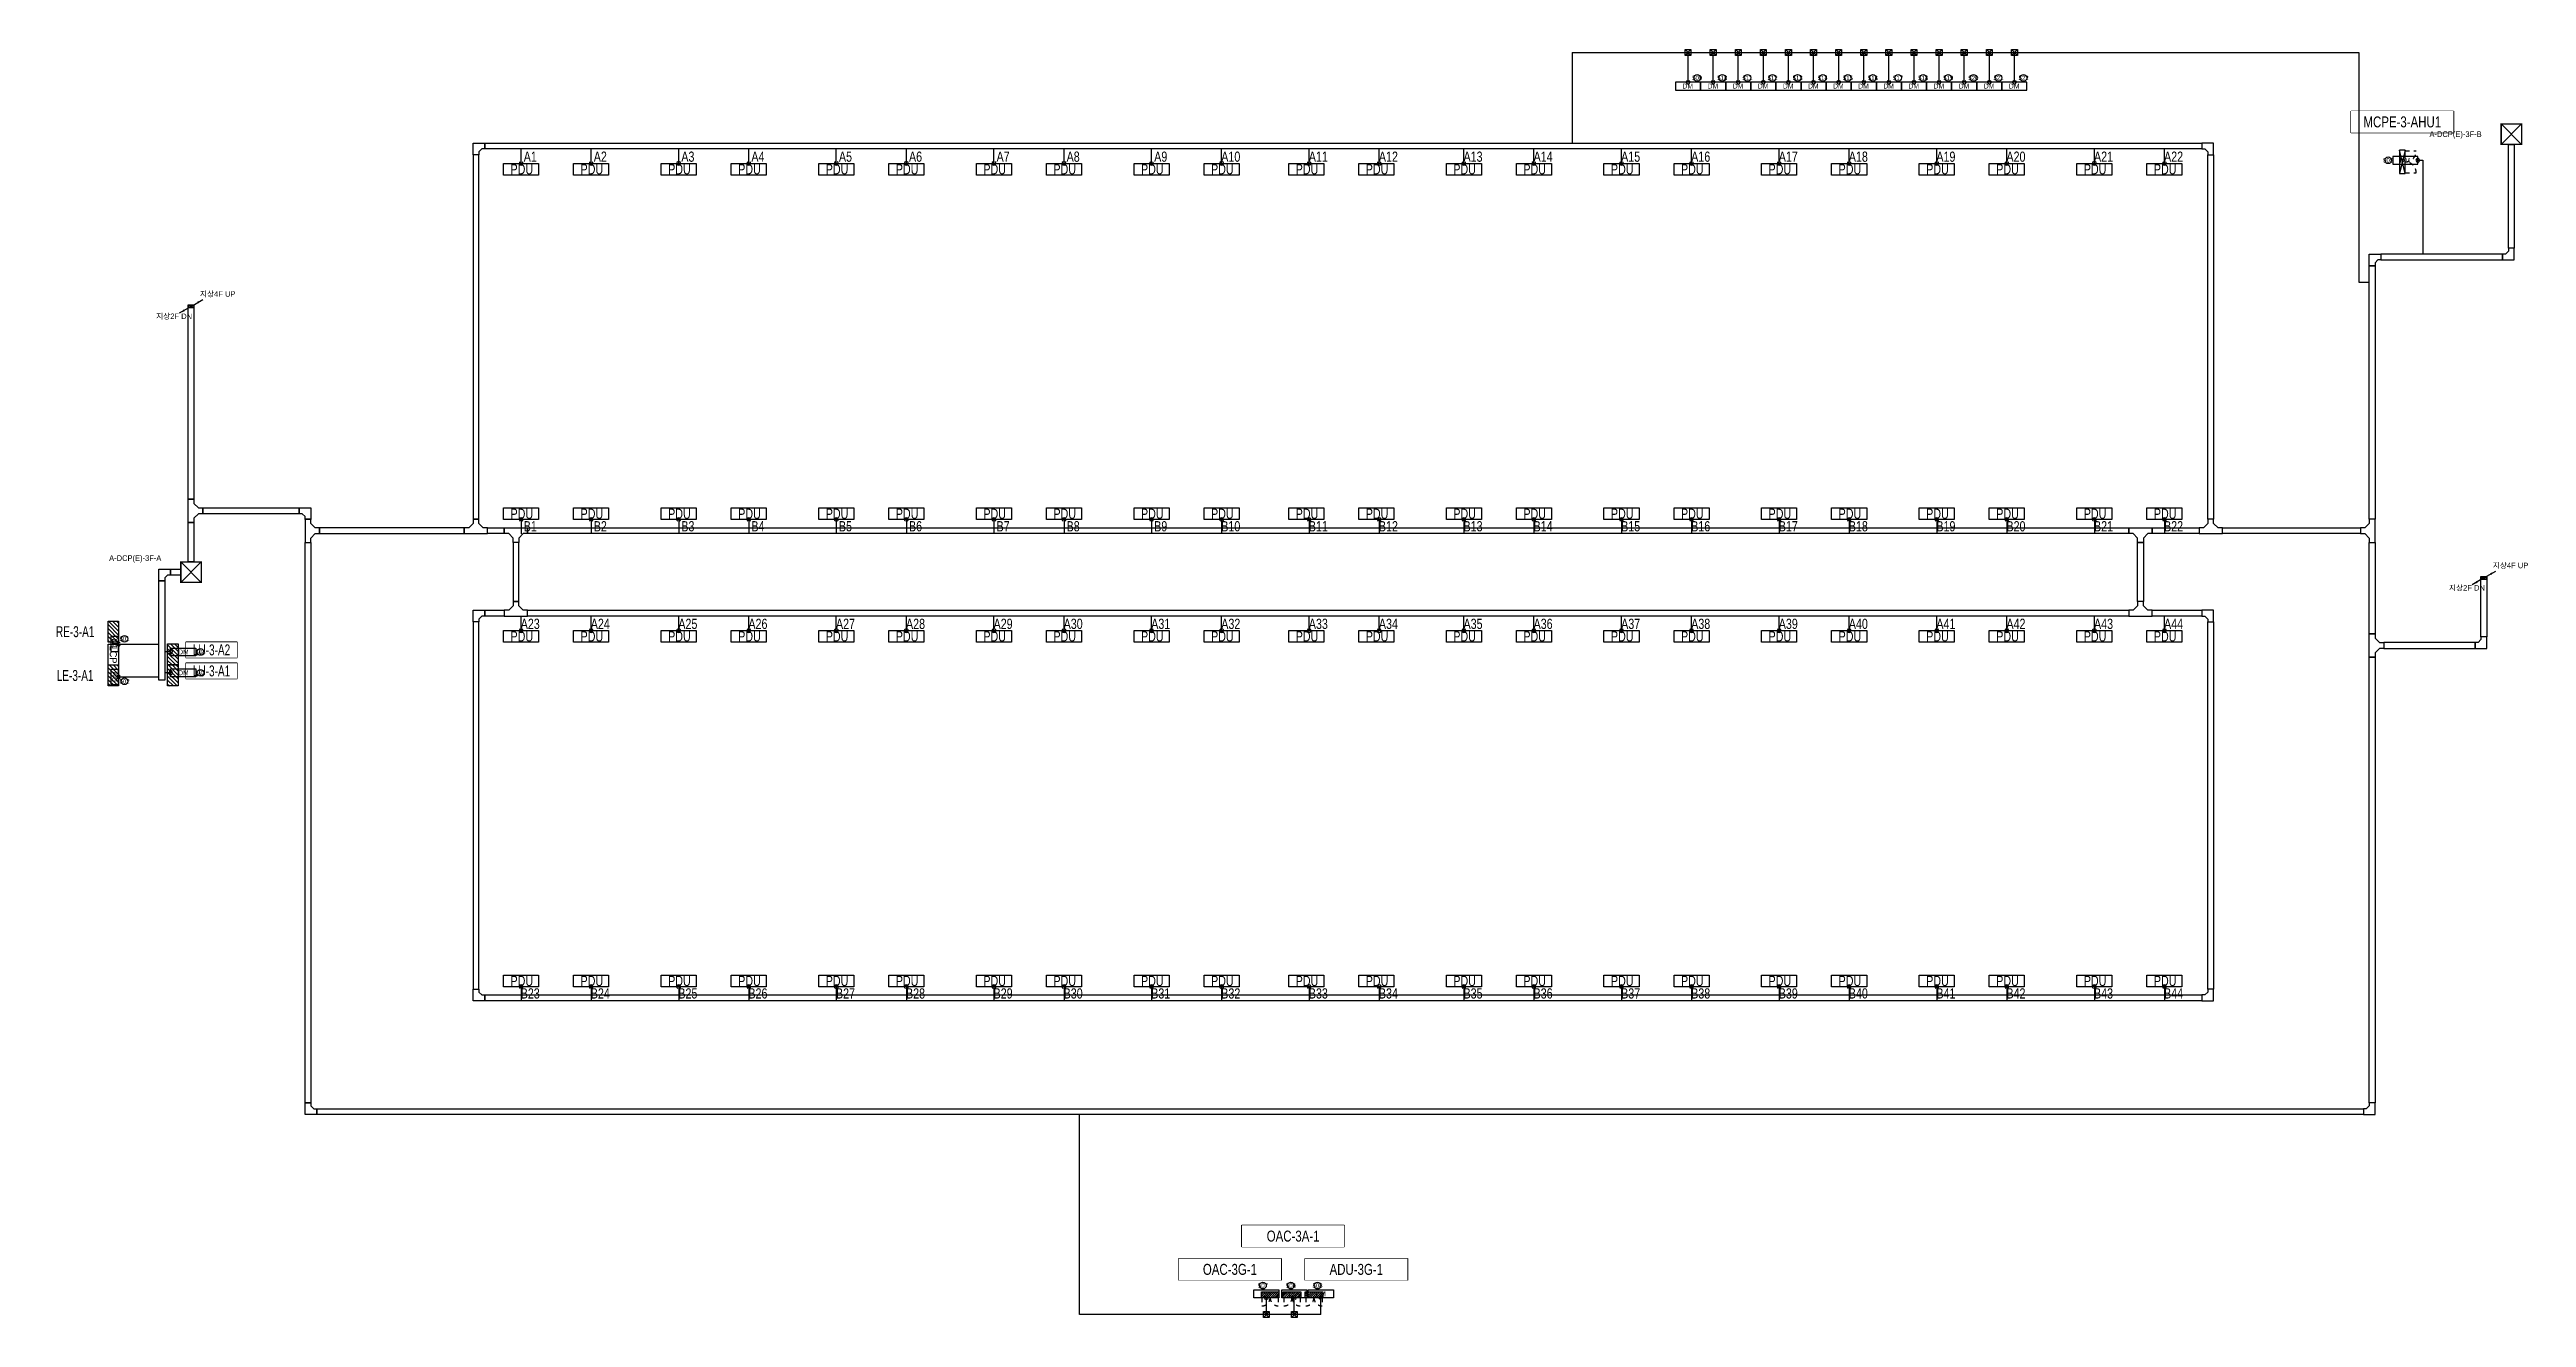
# Model space of a CAD drawing. Header units: millimetres. Extents: x 89450 to 753248, y -530175 to 1209785.
# Drawn here: x 90449 to 175308, y 281028 to 324453 of the extents above; entities that cross this region are included whole.
import ezdxf
from ezdxf.enums import TextEntityAlignment as Align

# ---------------------------------------------------------------- set-up
doc = ezdxf.new("R2010")
doc.units = ezdxf.units.MM
doc.header["$LTSCALE"] = 150
doc.linetypes.add('CONTINOUS', pattern=[0])
doc.linetypes.add('D1', pattern=[3, 1, -1, 1])
for name, color, linetype in [('------01 Distribution Panel', 3, 'Continuous'), ('------01 Distribution Panel_UPS_Emgency', 232, 'Continuous'), ('------01 Motor Control Panel or Center', 4, 'Continuous'), ('------02 Etc Panel', 3, 'Continuous'), ('-----26 Electrical Cable Tray_LV_UT', 141, 'Continuous'), ('-----29 Indicator', 1, 'Continuous'), ('-----99 EPMS CABLE DUCT', 4, 'Continuous'), ('-----99 EPMS CONDUIT', 4, 'Continuous'), ('-----99 EPMS DEVICE', 3, 'Continuous'), ('-----99 EPMS PNL', 6, 'Continuous')]:
    doc.layers.add(name, color=color, linetype=linetype)
doc.styles.add('ELEC', font='')
doc.styles.get('ELEC').set_extended_font_data('Dotum')

msp = doc.modelspace()

# ---------------------------------------------------------------- texts
at = {"layer": '-----26 Electrical Cable Tray_LV_UT', "style": 'ELEC', "width": 0.8}
for p in [(106629, 320355), (109029, 320355), (112029, 320355), (114429, 320355), (117429, 320355), (119829, 320355), (122829, 320355), (125229, 320355), (128229, 320355), (130629, 320355), (133529, 320355), (135929, 320355), (138929, 320355), (141329, 320355), (144329, 320355), (146729, 320355), (149729, 320355), (152129, 320355), (155129, 320355), (157529, 320355), (160529, 320355), (162929, 320355), (106629, 308555), (109029, 308555), (112029, 308555), (114429, 308555), (117429, 308555), (119829, 308555), (122829, 308555), (125229, 308555), (128229, 308555), (130629, 308555), (133529, 308555), (135929, 308555), (138929, 308555), (141329, 308555), (144329, 308555), (146729, 308555), (149729, 308555), (152129, 308555), (155129, 308555), (157529, 308555), (160529, 308555), (162929, 308555), (106629, 304355), (109029, 304355), (112029, 304355), (114429, 304355), (117429, 304355), (119829, 304355), (122829, 304355), (125229, 304355), (128229, 304355), (130629, 304355), (133529, 304355), (135929, 304355), (138929, 304355), (141329, 304355), (144329, 304355), (146729, 304355), (149729, 304355), (152129, 304355), (155129, 304355), (157529, 304355), (160529, 304355), (162929, 304355), (106629, 292555), (109029, 292555), (112029, 292555), (114429, 292555), (117429, 292555), (119829, 292555), (122829, 292555), (125229, 292555), (128229, 292555), (130629, 292555), (133529, 292555), (135929, 292555), (138929, 292555), (141329, 292555), (144329, 292555), (146729, 292555), (149729, 292555), (152129, 292555), (155129, 292555), (157529, 292555), (160529, 292555), (162929, 292555)]:
    msp.add_text('PDU', height=350, dxfattribs=at).set_placement(p, align=Align.MIDDLE_CENTER)
at = {"layer": '-----29 Indicator', "style": 'ELEC'}
for s, p in [('509', (146898, 323480)), ('510', (147758, 323480)), ('511', (148619, 323480)), ('512', (149479, 323480)), ('513', (150339, 323480)), ('514', (151199, 323480)), ('515', (152059, 323480)), ('516', (152919, 323480)), ('517', (153779, 323480)), ('518', (154640, 323480)), ('519', (155500, 323480)), ('520', (156360, 323480)), ('521', (157220, 323480)), ('522', (158080, 323480))]:
    msp.add_text(s, height=150, rotation=360, dxfattribs=at).set_placement(p, align=Align.MIDDLE_CENTER)
for s, p in [('505', (170568, 320659)), ('501', (93019, 304269, 0)), ('502', (93019, 302816, 0))]:
    msp.add_text(s, height=150, dxfattribs=at).set_placement(p, align=Align.MIDDLE_CENTER)
at = {"layer": '-----99 EPMS CABLE DUCT', "style": 'ELEC'}
for s, p in [('지상4F UP', (95602, 315989, 0)), ('지상2F DN', (94101, 315224, 0)), ('지상4F UP', (174154, 306689, 0)), ('지상2F DN', (172653, 305924, 0))]:
    msp.add_text(s, height=187.7, dxfattribs=at).set_placement(p)
at = {"layer": '-----99 EPMS DEVICE', "color": 2, "style": 'ELEC', "width": 0.9}
for p in [(146574, 323202), (147434, 323202), (148295, 323202), (149155, 323202), (150015, 323202), (150875, 323202), (151735, 323202), (152595, 323202), (153456, 323202), (154316, 323202), (155176, 323202), (156036, 323202), (156896, 323202), (157756, 323202), (171148, 320660)]:
    msp.add_text('DM', height=168, dxfattribs=at).set_placement(p, align=Align.MIDDLE)
at = {"layer": '-----99 EPMS DEVICE', "style": 'ELEC', "width": 0.8}
for s, p in [('A1', (106918, 320784)), ('A2', (109318, 320784)), ('A3', (112318, 320784)), ('A4', (114718, 320784)), ('A5', (117718, 320784)), ('A6', (120118, 320784)), ('A7', (123118, 320784)), ('A8', (125518, 320784)), ('A9', (128518, 320784)), ('A10', (130918, 320784)), ('A11', (133918, 320784)), ('A12', (136318, 320784)), ('A13', (139218, 320784)), ('A14', (141618, 320784)), ('A15', (144618, 320784)), ('A16', (147018, 320784)), ('A17', (150018, 320784)), ('A18', (152418, 320784)), ('A19', (155418, 320784)), ('A20', (157818, 320784)), ('A21', (160818, 320784)), ('A22', (163218, 320784)), ('B1', (106918, 308126)), ('B2', (109318, 308126)), ('B3', (112318, 308126)), ('B4', (114718, 308126)), ('B5', (117718, 308126)), ('B6', (120118, 308126)), ('B7', (123118, 308126)), ('B8', (125518, 308126)), ('B9', (128518, 308126)), ('B10', (130918, 308126)), ('B11', (133918, 308126)), ('B12', (136318, 308126)), ('B13', (139218, 308126)), ('B14', (141618, 308126)), ('B15', (144618, 308126)), ('B16', (147018, 308126)), ('B17', (150018, 308126)), ('B18', (152418, 308126)), ('B19', (155418, 308126)), ('B20', (157818, 308126)), ('B21', (160818, 308126)), ('B22', (163218, 308126)), ('A23', (106918, 304784)), ('A24', (109318, 304784)), ('A25', (112318, 304784)), ('A26', (114718, 304784)), ('A27', (117718, 304784)), ('A28', (120118, 304784)), ('A29', (123118, 304784)), ('A30', (125518, 304784)), ('A31', (128518, 304784)), ('A32', (130918, 304784)), ('A33', (133918, 304784)), ('A34', (136318, 304784)), ('A35', (139218, 304784)), ('A36', (141618, 304784)), ('A37', (144618, 304784)), ('A38', (147018, 304784)), ('A39', (150018, 304784)), ('A40', (152418, 304784)), ('A41', (155418, 304784)), ('A42', (157818, 304784)), ('A43', (160818, 304784)), ('A44', (163218, 304784)), ('B23', (106918, 292126)), ('B24', (109318, 292126)), ('B25', (112318, 292126)), ('B26', (114718, 292126)), ('B27', (117718, 292126)), ('B28', (120118, 292126)), ('B29', (123118, 292126)), ('B30', (125518, 292126)), ('B31', (128518, 292126)), ('B32', (130918, 292126)), ('B33', (133918, 292126)), ('B34', (136318, 292126)), ('B35', (139218, 292126)), ('B36', (141618, 292126)), ('B37', (144618, 292126)), ('B38', (147018, 292126)), ('B39', (150018, 292126)), ('B40', (152418, 292126)), ('B41', (155418, 292126)), ('B42', (157818, 292126)), ('B43', (160818, 292126)), ('B44', (163218, 292126))]:
    msp.add_text(s, height=350, dxfattribs=at).set_placement(p, align=Align.MIDDLE_CENTER)
at = {"layer": '-----99 EPMS PNL', "style": 'ELEC'}
msp.add_text('A-DCP(E)-3F-A', height=196.83, dxfattribs=at).set_placement((93385, 307035), align=Align.MIDDLE_CENTER)

# ---------------------------------------------------------------- blocks, each defined once
blk = doc.blocks.new('PNL3')
at = {"color": 161, "linetype": 'D1'}
for p, q in [((-200, 280), (-480, 280)), ((-200, -280), (-480, -280))]:
    blk.add_line(p, q, dxfattribs=at)
at = {"color": 161}
for p, q in [((-200, 276), (0, 76)), ((-200, 205), (0, 5)), ((-200, 135), (0, -65)), ((-200, 64), (0, -136)), ((-153, 300), (0, 147)), ((-83, 300), (0, 217)), ((-200, -7), (0, -207)), ((-200, -78), (0, -278)), ((-200, -148), (-48, -300)), ((-200, -219), (-119, -300))]:
    blk.add_line(p, q, dxfattribs=at)
blk.add_lwpolyline([(0, -300), (-200, -300), (-200, 300), (0, 300)], close=True, dxfattribs=at)
at = {"color": 161, "linetype": 'D1'}
for centre, start, end in [((-200, 280), 180, 270), ((-200, -280), 90, 180)]:
    blk.add_arc(centre, 280, start, end, dxfattribs=at)
blk = doc.blocks.new('A02')
h = blk.add_hatch()
h.set_pattern_fill('ANSI31', color=161, scale=25, style=0)
h.set_pattern_definition([(45, (-2000, -19200), (-56.1266, 56.1266), [])])
h.paths.add_polyline_path([(-300, 300), (-300, 0), (300, 0), (300, 300)])
at = {"color": 161}
blk.add_lwpolyline([(300, 0), (-300, 0), (-300, 300), (300, 300)], close=True, dxfattribs=at)
blk = doc.blocks.new('MCP_EQUIPMENT-2')
at = {"color": 161}
for p, q in [((200, 400), (0, -400)), ((200, -400), (0, 400))]:
    blk.add_line(p, q, dxfattribs=at)
at = {"color": 161, "linetype": 'D1'}
for p, q in [((200, 380), (580, 380)), ((200, -380), (580, -380))]:
    blk.add_line(p, q, dxfattribs=at)
at = {"color": 161}
blk.add_lwpolyline([(200, 400), (0, 400), (0, -400), (200, -400)], close=True, dxfattribs=at)
at = {"color": 161, "linetype": 'D1'}
for centre, start, end in [((200, 380), 270, 0), ((200, -380), 0, 90)]:
    blk.add_arc(centre, 380, start, end, dxfattribs=at)
blk = doc.blocks.new('zw$32E')
for p, q in [((100, 0), (0, 0)), ((0, 0), (0, -400)), ((100, -75), (100, 0)), ((0, -400), (100, -400)), ((175, -150), (100, -75)), ((100, -325), (175, -250)), ((100, -400), (100, -325)), ((250, -150), (175, -150)), ((175, -250), (250, -250)), ((250, -250), (250, -150))]:
    blk.add_line(p, q)
blk = doc.blocks.new('A07')
at = {"color": 8}
blk.add_lwpolyline([(-300, 0), (-300, 300), (300, 300), (300, 0)], close=True, dxfattribs=at)
at = {"color": 8, "style": 'ELEC'}
blk.add_text('LCP', height=200, rotation=360, dxfattribs=at).set_placement((0, 150), align=Align.MIDDLE)

# ---------------------------------------------------------------- linework, layer by layer
at = {"layer": '------01 Distribution Panel_UPS_Emgency', "color": 1, "elevation": 0}
msp.add_lwpolyline([(95121, 302910), (96876, 302910), (96876, 303435), (95121, 303435)], close=True, dxfattribs=at)
at = {"layer": '------01 Motor Control Panel or Center', "linetype": 'CONTINOUS'}
msp.add_lwpolyline([(172805, 322345), (172805, 321605), (169302, 321605), (169302, 322345)], close=True, dxfattribs=at)
at = {"layer": '------01 Motor Control Panel or Center', "color": 1, "linetype": 'CONTINOUS', "elevation": 0}
msp.add_lwpolyline([(132641, 283045), (132641, 282305), (129138, 282305), (129138, 283045)], close=True, dxfattribs=at)
at = {"layer": '------01 Motor Control Panel or Center', "color": 1, "linetype": 'CONTINOUS'}
msp.add_lwpolyline([(136969, 283045), (136969, 282305), (133466, 282305), (133466, 283045)], close=True, dxfattribs=at)
at = {"layer": '------02 Etc Panel'}
for p, q in [((92814, 304090, 0), (94195, 304090, 0)), ((92814, 302965, 0), (94195, 302965, 0))]:
    msp.add_line(p, q, dxfattribs=at)
at = {"layer": '-----26 Electrical Cable Tray_LV_UT'}
for points in [[(106004, 320555), (107204, 320555), (107204, 320155), (106004, 320155)], [(108404, 320555), (109604, 320555), (109604, 320155), (108404, 320155)], [(111404, 320555), (112604, 320555), (112604, 320155), (111404, 320155)], [(113804, 320555), (115004, 320555), (115004, 320155), (113804, 320155)], [(116804, 320555), (118004, 320555), (118004, 320155), (116804, 320155)], [(119204, 320555), (120404, 320555), (120404, 320155), (119204, 320155)], [(122204, 320555), (123404, 320555), (123404, 320155), (122204, 320155)], [(124604, 320555), (125804, 320555), (125804, 320155), (124604, 320155)], [(127604, 320555), (128804, 320555), (128804, 320155), (127604, 320155)], [(130004, 320555), (131204, 320555), (131204, 320155), (130004, 320155)], [(132904, 320555), (134104, 320555), (134104, 320155), (132904, 320155)], [(135304, 320555), (136504, 320555), (136504, 320155), (135304, 320155)], [(138304, 320555), (139504, 320555), (139504, 320155), (138304, 320155)], [(140704, 320555), (141904, 320555), (141904, 320155), (140704, 320155)], [(143704, 320555), (144904, 320555), (144904, 320155), (143704, 320155)], [(146104, 320555), (147304, 320555), (147304, 320155), (146104, 320155)], [(149104, 320555), (150304, 320555), (150304, 320155), (149104, 320155)], [(151504, 320555), (152704, 320555), (152704, 320155), (151504, 320155)], [(154504, 320555), (155704, 320555), (155704, 320155), (154504, 320155)], [(156904, 320555), (158104, 320555), (158104, 320155), (156904, 320155)], [(159904, 320555), (161104, 320555), (161104, 320155), (159904, 320155)], [(162304, 320555), (163504, 320555), (163504, 320155), (162304, 320155)], [(106004, 308755), (107204, 308755), (107204, 308355), (106004, 308355)], [(108404, 308755), (109604, 308755), (109604, 308355), (108404, 308355)], [(111404, 308755), (112604, 308755), (112604, 308355), (111404, 308355)], [(113804, 308755), (115004, 308755), (115004, 308355), (113804, 308355)], [(116804, 308755), (118004, 308755), (118004, 308355), (116804, 308355)], [(119204, 308755), (120404, 308755), (120404, 308355), (119204, 308355)], [(122204, 308755), (123404, 308755), (123404, 308355), (122204, 308355)], [(124604, 308755), (125804, 308755), (125804, 308355), (124604, 308355)], [(127604, 308755), (128804, 308755), (128804, 308355), (127604, 308355)], [(130004, 308755), (131204, 308755), (131204, 308355), (130004, 308355)], [(132904, 308755), (134104, 308755), (134104, 308355), (132904, 308355)], [(135304, 308755), (136504, 308755), (136504, 308355), (135304, 308355)], [(138304, 308755), (139504, 308755), (139504, 308355), (138304, 308355)], [(140704, 308755), (141904, 308755), (141904, 308355), (140704, 308355)], [(143704, 308755), (144904, 308755), (144904, 308355), (143704, 308355)], [(146104, 308755), (147304, 308755), (147304, 308355), (146104, 308355)], [(149104, 308755), (150304, 308755), (150304, 308355), (149104, 308355)], [(151504, 308755), (152704, 308755), (152704, 308355), (151504, 308355)], [(154504, 308755), (155704, 308755), (155704, 308355), (154504, 308355)], [(156904, 308755), (158104, 308755), (158104, 308355), (156904, 308355)], [(159904, 308755), (161104, 308755), (161104, 308355), (159904, 308355)], [(162304, 308755), (163504, 308755), (163504, 308355), (162304, 308355)], [(106004, 304555), (107204, 304555), (107204, 304155), (106004, 304155)], [(108404, 304555), (109604, 304555), (109604, 304155), (108404, 304155)], [(111404, 304555), (112604, 304555), (112604, 304155), (111404, 304155)], [(113804, 304555), (115004, 304555), (115004, 304155), (113804, 304155)], [(116804, 304555), (118004, 304555), (118004, 304155), (116804, 304155)], [(119204, 304555), (120404, 304555), (120404, 304155), (119204, 304155)], [(122204, 304555), (123404, 304555), (123404, 304155), (122204, 304155)], [(124604, 304555), (125804, 304555), (125804, 304155), (124604, 304155)], [(127604, 304555), (128804, 304555), (128804, 304155), (127604, 304155)], [(130004, 304555), (131204, 304555), (131204, 304155), (130004, 304155)], [(132904, 304555), (134104, 304555), (134104, 304155), (132904, 304155)], [(135304, 304555), (136504, 304555), (136504, 304155), (135304, 304155)], [(138304, 304555), (139504, 304555), (139504, 304155), (138304, 304155)], [(140704, 304555), (141904, 304555), (141904, 304155), (140704, 304155)], [(143704, 304555), (144904, 304555), (144904, 304155), (143704, 304155)], [(146104, 304555), (147304, 304555), (147304, 304155), (146104, 304155)], [(149104, 304555), (150304, 304555), (150304, 304155), (149104, 304155)], [(151504, 304555), (152704, 304555), (152704, 304155), (151504, 304155)], [(154504, 304555), (155704, 304555), (155704, 304155), (154504, 304155)], [(156904, 304555), (158104, 304555), (158104, 304155), (156904, 304155)], [(159904, 304555), (161104, 304555), (161104, 304155), (159904, 304155)], [(162304, 304555), (163504, 304555), (163504, 304155), (162304, 304155)], [(106004, 292755), (107204, 292755), (107204, 292355), (106004, 292355)], [(108404, 292755), (109604, 292755), (109604, 292355), (108404, 292355)], [(111404, 292755), (112604, 292755), (112604, 292355), (111404, 292355)], [(113804, 292755), (115004, 292755), (115004, 292355), (113804, 292355)], [(116804, 292755), (118004, 292755), (118004, 292355), (116804, 292355)], [(119204, 292755), (120404, 292755), (120404, 292355), (119204, 292355)], [(122204, 292755), (123404, 292755), (123404, 292355), (122204, 292355)], [(124604, 292755), (125804, 292755), (125804, 292355), (124604, 292355)], [(127604, 292755), (128804, 292755), (128804, 292355), (127604, 292355)], [(130004, 292755), (131204, 292755), (131204, 292355), (130004, 292355)], [(132904, 292755), (134104, 292755), (134104, 292355), (132904, 292355)], [(135304, 292755), (136504, 292755), (136504, 292355), (135304, 292355)], [(138304, 292755), (139504, 292755), (139504, 292355), (138304, 292355)], [(140704, 292755), (141904, 292755), (141904, 292355), (140704, 292355)], [(143704, 292755), (144904, 292755), (144904, 292355), (143704, 292355)], [(146104, 292755), (147304, 292755), (147304, 292355), (146104, 292355)], [(149104, 292755), (150304, 292755), (150304, 292355), (149104, 292355)], [(151504, 292755), (152704, 292755), (152704, 292355), (151504, 292355)], [(154504, 292755), (155704, 292755), (155704, 292355), (154504, 292355)], [(156904, 292755), (158104, 292755), (158104, 292355), (156904, 292355)], [(159904, 292755), (161104, 292755), (161104, 292355), (159904, 292355)], [(162304, 292755), (163504, 292755), (163504, 292355), (162304, 292355)]]:
    msp.add_lwpolyline(points, close=True, dxfattribs=at)
at = {"layer": '-----29 Indicator'}
for centre in [(146898, 323480), (147758, 323480), (148619, 323480), (149479, 323480), (150339, 323480), (151199, 323480), (152059, 323480), (152919, 323480), (153779, 323480), (154640, 323480), (155500, 323480), (156360, 323480), (157220, 323480), (158080, 323480), (170568, 320659), (93019, 304269, 0), (93019, 302816, 0)]:
    msp.add_circle(centre, 114, dxfattribs=at)
at = {"layer": '-----99 EPMS CABLE DUCT'}
for p, q in [((142617, 324353), (169561, 324353)), ((142617, 324353), (142617, 321248, 0)), ((95207, 315695, 0), (95387, 315615, 0)), ((95207, 315615, 0), (95387, 315695, 0)), ((95297, 315655, 0), (95703, 315889, 0)), ((95297, 315655, 0), (94891, 315421, 0)), ((173849, 306355, 0), (173443, 306121, 0)), ((173759, 306395, 0), (173939, 306315, 0)), ((173759, 306315, 0), (173939, 306395, 0)), ((173849, 306355, 0), (174255, 306589, 0))]:
    msp.add_line(p, q, dxfattribs=at)
at = {"layer": '-----99 EPMS CABLE DUCT', "elevation": 0}
for points in [[(105158, 320848), (104958, 320848), (104958, 321248), (105358, 321248), (105358, 321048), (105258, 321048), (105158, 320948), (105158, 320848)], [(164390, 320848), (164590, 320848), (164590, 321248), (164190, 321248), (164190, 321048), (164290, 321048), (164390, 320948), (164390, 320848)], [(170119, 317049), (169919, 317049), (169919, 317449), (170319, 317449), (170319, 317249), (170219, 317249), (170119, 317149), (170119, 317049)], [(174491, 317449), (174491, 317249), (174891, 317249), (174891, 317649), (174691, 317649), (174691, 317549), (174591, 317449), (174491, 317449)], [(99002, 308556), (99002, 308756), (99402, 308756), (99402, 308356), (99202, 308356), (99202, 308456), (99102, 308556), (99002, 308556)], [(99002, 308556), (99002, 308756), (99402, 308756), (99402, 308356), (99202, 308356), (99202, 308456), (99102, 308556), (99002, 308556)], [(94395, 306255), (94195, 306255), (94195, 306655), (94595, 306655), (94595, 306455), (94495, 306455), (94395, 306355), (94395, 306255)], [(105158, 304848), (104958, 304848), (104958, 305248), (105358, 305248), (105358, 305048), (105258, 305048), (105158, 304948), (105158, 304848)], [(164390, 304848), (164590, 304848), (164590, 305248), (164190, 305248), (164190, 305048), (164290, 305048), (164390, 304948), (164390, 304848)], [(173549, 304144), (173549, 303944), (173949, 303944), (173949, 304344), (173749, 304344), (173749, 304244), (173649, 304144), (173549, 304144)], [(105358, 292073), (105358, 291873), (104958, 291873), (104958, 292273), (105158, 292273), (105158, 292173), (105258, 292073), (105358, 292073)], [(164190, 292073), (164190, 291873), (164590, 291873), (164590, 292273), (164390, 292273), (164390, 292173), (164290, 292073), (164190, 292073)], [(99602, 288174), (99602, 287974), (99202, 287974), (99202, 288374), (99402, 288374), (99402, 288274), (99502, 288174), (99602, 288174)], [(169719, 288174), (169719, 287974), (170119, 287974), (170119, 288374), (169919, 288374), (169919, 288274), (169819, 288174), (169719, 288174)]]:
    msp.add_lwpolyline(points, dxfattribs=at)
for points in [[(104958, 320848), (104958, 308373), (105158, 308373), (105158, 320848)], [(105358, 321248), (164190, 321248), (164190, 321048), (105358, 321048)], [(164590, 320848), (164590, 308373), (164390, 308373), (164390, 320848)], [(174691, 321205), (174891, 321205), (174891, 317649), (174691, 317649)], [(174491, 317449), (170319, 317449), (170319, 317249), (174491, 317249)], [(169919, 317049), (170119, 317049), (170119, 308373), (169919, 308373)], [(95197, 315705), (95397, 315705), (95397, 309056), (95197, 309056)], [(95197, 315705), (95397, 315705), (95397, 315605), (95197, 315605)], [(95207, 315695), (95387, 315695), (95387, 315615), (95207, 315615)], [(95197, 308256), (95397, 308256), (95397, 306905), (95197, 306905)], [(95697, 308756), (99002, 308756), (99002, 308556), (95697, 308556)], [(95697, 308756), (99002, 308756), (99002, 308556), (95697, 308556)], [(104658, 308073), (99702, 308073), (99702, 307873), (104658, 307873)], [(105458, 308073), (106029, 308073), (106029, 307873), (105458, 307873)], [(106829, 308073), (161685, 308073), (161685, 307873), (106829, 307873)], [(162485, 308073), (164090, 308073), (164090, 307873), (162485, 307873)], [(164890, 308073), (169619, 308073), (169619, 307873), (164890, 307873)], [(99202, 307573), (99402, 307573), (99402, 288374), (99202, 288374)], [(106529, 307573), (106329, 307573), (106329, 305548), (106529, 305548)], [(161985, 307573), (162185, 307573), (162185, 305548), (161985, 305548)], [(169919, 307573), (170119, 307573), (170119, 304444), (169919, 304444)], [(94595, 306655), (94947, 306655), (94947, 306455), (94595, 306455)], [(173749, 306405), (173949, 306405), (173949, 304344), (173749, 304344)], [(173749, 306405), (173949, 306405), (173949, 306305), (173749, 306305)], [(173759, 306395), (173939, 306395), (173939, 306315), (173759, 306315)], [(94195, 306255), (94395, 306255), (94395, 302853), (94195, 302853)], [(104958, 304848), (104958, 292273), (105158, 292273), (105158, 304848)], [(105358, 305248), (106029, 305248), (106029, 305048), (105358, 305048)], [(106829, 305248), (161685, 305248), (161685, 305048), (106829, 305048)], [(162485, 305248), (164190, 305248), (164190, 305048), (162485, 305048)], [(164590, 304848), (164590, 292273), (164390, 292273), (164390, 304848)], [(173549, 304144), (170419, 304144), (170419, 303944), (173549, 303944)], [(169919, 303644), (170119, 303644), (170119, 288374), (169919, 288374)], [(105358, 292073), (164190, 292073), (164190, 291873), (105358, 291873)], [(99602, 288174), (169719, 288174), (169719, 287974), (99602, 287974)]]:
    msp.add_lwpolyline(points, close=True, dxfattribs=at)
for points in [[(95703, 315889, 0, 70, 0), (95527, 315788, 40, 40, 0)], [(94891, 315421, 0, 70, 0), (95067, 315522, 40, 40, 0)], [(174255, 306589, 0, 70, 0), (174079, 306488, 40, 40, 0)], [(173443, 306121, 0, 70, 0), (173619, 306222, 40, 40, 0)]]:
    msp.add_lwpolyline(points, format="xyseb", dxfattribs=at)
at = {"layer": '-----99 EPMS CABLE DUCT'}
for centre in [(95297, 315655, 0), (173849, 306355, 0)]:
    msp.add_circle(centre, 10, dxfattribs=at)
at = {"layer": '-----99 EPMS CONDUIT'}
for p, q in [((146684, 324453), (146484, 324253)), ((146484, 324453), (146684, 324253)), ((146584, 323336), (146584, 324353)), ((147544, 324453), (147344, 324253)), ((147344, 324453), (147544, 324253)), ((147444, 323336), (147444, 324353)), ((148404, 324453), (148204, 324253)), ((148204, 324453), (148404, 324253)), ((148304, 323336), (148304, 324353)), ((149264, 324453), (149064, 324253)), ((149064, 324453), (149264, 324253)), ((149164, 323336), (149164, 324353)), ((150124, 324453), (149924, 324253)), ((149924, 324453), (150124, 324253)), ((150024, 323336), (150024, 324353)), ((150984, 324453), (150784, 324253)), ((150784, 324453), (150984, 324253)), ((150884, 323336), (150884, 324353)), ((151845, 324453), (151645, 324253)), ((151645, 324453), (151845, 324253)), ((151745, 323336), (151745, 324353)), ((152705, 324453), (152505, 324253)), ((152505, 324453), (152705, 324253)), ((152605, 323336), (152605, 324353)), ((153565, 324453), (153365, 324253)), ((153365, 324453), (153565, 324253)), ((153465, 323336), (153465, 324353)), ((154425, 324453), (154225, 324253)), ((154225, 324453), (154425, 324253)), ((154325, 323336), (154325, 324353)), ((155285, 324453), (155085, 324253)), ((155085, 324453), (155285, 324253)), ((155185, 323336), (155185, 324353)), ((156145, 324453), (155945, 324253)), ((155945, 324453), (156145, 324253)), ((156045, 323336), (156045, 324353)), ((157006, 324453), (156806, 324253)), ((156806, 324453), (157006, 324253)), ((156906, 323336), (156906, 324353)), ((157866, 324453), (157666, 324253)), ((157666, 324453), (157866, 324253)), ((157766, 323336), (157766, 324353)), ((106604, 320555), (106604, 321048)), ((109004, 320555), (109004, 321048)), ((112004, 320555), (112004, 321048)), ((114404, 320555), (114404, 321048)), ((117404, 320555), (117404, 321048)), ((119804, 320555), (119804, 321048)), ((122804, 320555), (122804, 321048)), ((125204, 320555), (125204, 321048)), ((128204, 320555), (128204, 321048)), ((130604, 320555), (130604, 321048)), ((133604, 320555), (133604, 321048)), ((136004, 320555), (136004, 321048)), ((138904, 320555), (138904, 321048)), ((141304, 320555), (141304, 321048)), ((144304, 320555), (144304, 321048)), ((146704, 320555), (146704, 321048)), ((149704, 320555), (149704, 321048)), ((152104, 320555), (152104, 321048)), ((155104, 320555), (155104, 321048)), ((157504, 320555), (157504, 321048)), ((160504, 320555), (160504, 321048)), ((162904, 320555), (162904, 321048)), ((171587, 320659), (171762, 320659)), ((171762, 320659), (171762, 317449)), ((106604, 308355), (106604, 307862)), ((109004, 308355), (109004, 307862)), ((112004, 308355), (112004, 307862)), ((114404, 308355), (114404, 307862)), ((117404, 308355), (117404, 307862)), ((119804, 308355), (119804, 307862)), ((122804, 308355), (122804, 307862)), ((125204, 308355), (125204, 307862)), ((128204, 308355), (128204, 307862)), ((130604, 308355), (130604, 307862)), ((133604, 308355), (133604, 307862)), ((136004, 308355), (136004, 307862)), ((138904, 308355), (138904, 307862)), ((141304, 308355), (141304, 307862)), ((144304, 308355), (144304, 307862)), ((146704, 308355), (146704, 307862)), ((149704, 308355), (149704, 307862)), ((152104, 308355), (152104, 307862)), ((155104, 308355), (155104, 307862)), ((157504, 308355), (157504, 307862)), ((160504, 308355), (160504, 307862)), ((162904, 308355), (162904, 307862)), ((106604, 304555), (106604, 305048)), ((109004, 304555), (109004, 305048)), ((112004, 304555), (112004, 305048)), ((114404, 304555), (114404, 305048)), ((117404, 304555), (117404, 305048)), ((119804, 304555), (119804, 305048)), ((122804, 304555), (122804, 305048)), ((125204, 304555), (125204, 305048)), ((128204, 304555), (128204, 305048)), ((130604, 304555), (130604, 305048)), ((133604, 304555), (133604, 305048)), ((136004, 304555), (136004, 305048)), ((138904, 304555), (138904, 305048)), ((141304, 304555), (141304, 305048)), ((144304, 304555), (144304, 305048)), ((146704, 304555), (146704, 305048)), ((149704, 304555), (149704, 305048)), ((152104, 304555), (152104, 305048)), ((155104, 304555), (155104, 305048)), ((157504, 304555), (157504, 305048)), ((160504, 304555), (160504, 305048)), ((162904, 304555), (162904, 305048)), ((106604, 292355), (106604, 291862)), ((109004, 292355), (109004, 291862)), ((112004, 292355), (112004, 291862)), ((114404, 292355), (114404, 291862)), ((117404, 292355), (117404, 291862)), ((119804, 292355), (119804, 291862)), ((122804, 292355), (122804, 291862)), ((125204, 292355), (125204, 291862)), ((128204, 292355), (128204, 291862)), ((130604, 292355), (130604, 291862)), ((133604, 292355), (133604, 291862)), ((136004, 292355), (136004, 291862)), ((138904, 292355), (138904, 291862)), ((141304, 292355), (141304, 291862)), ((144304, 292355), (144304, 291862)), ((146704, 292355), (146704, 291862)), ((149704, 292355), (149704, 291862)), ((152104, 292355), (152104, 291862)), ((155104, 292355), (155104, 291862)), ((157504, 292355), (157504, 291862)), ((160504, 292355), (160504, 291862)), ((162904, 292355), (162904, 291862)), ((125738, 281128), (125738, 287974, 0)), ((134004, 281128), (125738, 281128)), ((132236, 281228), (132036, 281028)), ((132036, 281228), (132236, 281028)), ((132136, 281128), (132136, 281705)), ((133195, 281228), (132995, 281028)), ((132995, 281228), (133195, 281028)), ((133095, 281128), (133095, 281705)), ((134004, 281128), (134004, 281705))]:
    msp.add_line(p, q, dxfattribs=at)
for points in [[(146484, 324453), (146684, 324453), (146684, 324253), (146484, 324253)], [(147344, 324453), (147544, 324453), (147544, 324253), (147344, 324253)], [(148204, 324453), (148404, 324453), (148404, 324253), (148204, 324253)], [(149064, 324453), (149264, 324453), (149264, 324253), (149064, 324253)], [(149924, 324453), (150124, 324453), (150124, 324253), (149924, 324253)], [(150784, 324453), (150984, 324453), (150984, 324253), (150784, 324253)], [(151645, 324453), (151845, 324453), (151845, 324253), (151645, 324253)], [(152505, 324453), (152705, 324453), (152705, 324253), (152505, 324253)], [(153365, 324453), (153565, 324453), (153565, 324253), (153365, 324253)], [(154225, 324453), (154425, 324453), (154425, 324253), (154225, 324253)], [(155085, 324453), (155285, 324453), (155285, 324253), (155085, 324253)], [(155945, 324453), (156145, 324453), (156145, 324253), (155945, 324253)], [(156806, 324453), (157006, 324453), (157006, 324253), (156806, 324253)], [(157666, 324453), (157866, 324453), (157866, 324253), (157666, 324253)]]:
    msp.add_lwpolyline(points, close=True, dxfattribs=at)
at = {"layer": '-----99 EPMS CONDUIT', "elevation": 0}
for points in [[(132036, 281228), (132236, 281228), (132236, 281028), (132036, 281028)], [(132995, 281228), (133195, 281228), (133195, 281028), (132995, 281028)]]:
    msp.add_lwpolyline(points, close=True, dxfattribs=at)
at = {"layer": '-----99 EPMS CONDUIT'}
for points in [[(94598, 303820, 0), (94395, 303820, 0)], [(94598, 303108, 0), (94395, 303108, 0)]]:
    msp.add_polyline3d(points, dxfattribs=at)
for centre, start, end in [((146584, 323336), 120, 60), ((147444, 323336), 120, 60), ((148304, 323336), 120, 60), ((149164, 323336), 120, 60), ((150024, 323336), 120, 60), ((150884, 323336), 120, 60), ((151745, 323336), 120, 60), ((152605, 323336), 120, 60), ((153465, 323336), 120, 60), ((154325, 323336), 120, 60), ((155185, 323336), 120, 60), ((156045, 323336), 120, 60), ((156906, 323336), 120, 60), ((157766, 323336), 120, 60), ((106604, 320555), 120, 60), ((109004, 320555), 120, 60), ((112004, 320555), 120, 60), ((114404, 320555), 120, 60), ((117404, 320555), 120, 60), ((119804, 320555), 120, 60), ((122804, 320555), 120, 60), ((125204, 320555), 120, 60), ((128204, 320555), 120, 60), ((130604, 320555), 120, 60), ((133604, 320555), 120, 60), ((136004, 320555), 120, 60), ((138904, 320555), 120, 60), ((141304, 320555), 120, 60), ((144304, 320555), 120, 60), ((146704, 320555), 120, 60), ((149704, 320555), 120, 60), ((152104, 320555), 120, 60), ((155104, 320555), 120, 60), ((157504, 320555), 120, 60), ((160504, 320555), 120, 60), ((162904, 320555), 120, 60), ((171587, 320659), 30, 330), ((106604, 308355), 300, 240), ((109004, 308355), 300, 240), ((112004, 308355), 300, 240), ((114404, 308355), 300, 240), ((117404, 308355), 300, 240), ((119804, 308355), 300, 240), ((122804, 308355), 300, 240), ((125204, 308355), 300, 240), ((128204, 308355), 300, 240), ((130604, 308355), 300, 240), ((133604, 308355), 300, 240), ((136004, 308355), 300, 240), ((138904, 308355), 300, 240), ((141304, 308355), 300, 240), ((144304, 308355), 300, 240), ((146704, 308355), 300, 240), ((149704, 308355), 300, 240), ((152104, 308355), 300, 240), ((155104, 308355), 300, 240), ((157504, 308355), 300, 240), ((160504, 308355), 300, 240), ((162904, 308355), 300, 240), ((92814, 304090, 0), 30, 330), ((94598, 303820), 210, 150), ((106604, 304555), 120, 60), ((109004, 304555), 120, 60), ((112004, 304555), 120, 60), ((114404, 304555), 120, 60), ((117404, 304555), 120, 60), ((119804, 304555), 120, 60), ((122804, 304555), 120, 60), ((125204, 304555), 120, 60), ((128204, 304555), 120, 60), ((130604, 304555), 120, 60), ((133604, 304555), 120, 60), ((136004, 304555), 120, 60), ((138904, 304555), 120, 60), ((141304, 304555), 120, 60), ((144304, 304555), 120, 60), ((146704, 304555), 120, 60), ((149704, 304555), 120, 60), ((152104, 304555), 120, 60), ((155104, 304555), 120, 60), ((157504, 304555), 120, 60), ((160504, 304555), 120, 60), ((162904, 304555), 120, 60), ((92814, 302965, 0), 30, 330), ((94598, 303108), 210, 150), ((106604, 292355), 300, 240), ((109004, 292355), 300, 240), ((112004, 292355), 300, 240), ((114404, 292355), 300, 240), ((117404, 292355), 300, 240), ((119804, 292355), 300, 240), ((122804, 292355), 300, 240), ((125204, 292355), 300, 240), ((128204, 292355), 300, 240), ((130604, 292355), 300, 240), ((133604, 292355), 300, 240), ((136004, 292355), 300, 240), ((138904, 292355), 300, 240), ((141304, 292355), 300, 240), ((144304, 292355), 300, 240), ((146704, 292355), 300, 240), ((149704, 292355), 300, 240), ((152104, 292355), 300, 240), ((155104, 292355), 300, 240), ((157504, 292355), 300, 240), ((160504, 292355), 300, 240), ((162904, 292355), 300, 240), ((132136, 281705), 300, 240), ((133095, 281705), 300, 240), ((134004, 281705), 300, 240)]:
    msp.add_arc(centre, 63.8, start, end, dxfattribs=at)
at = {"layer": '-----99 EPMS DEVICE', "color": 2}
for points in [[(147014, 323336), (146154, 323336), (146154, 323067), (147014, 323067)], [(147874, 323336), (147014, 323336), (147014, 323067), (147874, 323067)], [(148734, 323336), (147874, 323336), (147874, 323067), (148734, 323067)], [(149594, 323336), (148734, 323336), (148734, 323067), (149594, 323067)], [(150454, 323336), (149594, 323336), (149594, 323067), (150454, 323067)], [(151315, 323336), (150454, 323336), (150454, 323067), (151315, 323067)], [(152175, 323336), (151315, 323336), (151315, 323067), (152175, 323067)], [(153035, 323336), (152175, 323336), (152175, 323067), (153035, 323067)], [(153895, 323336), (153035, 323336), (153035, 323067), (153895, 323067)], [(154755, 323336), (153895, 323336), (153895, 323067), (154755, 323067)], [(155615, 323336), (154755, 323336), (154755, 323067), (155615, 323067)], [(156475, 323336), (155615, 323336), (155615, 323067), (156475, 323067)], [(157336, 323336), (156475, 323336), (156475, 323067), (157336, 323067)], [(158196, 323336), (157336, 323336), (157336, 323067), (158196, 323067)]]:
    msp.add_lwpolyline(points, close=True, dxfattribs=at)
at = {"layer": '-----99 EPMS DEVICE', "color": 2, "elevation": 0}
msp.add_lwpolyline([(171587, 320794), (170727, 320794), (170727, 320525), (171587, 320525)], close=True, dxfattribs=at)
at = {"layer": '-----99 EPMS PNL'}
for p, q in [((174441, 321905, 0), (175141, 321205, 0)), ((174441, 321205, 0), (175141, 321905, 0)), ((94947, 306905, 0), (95647, 306205, 0)), ((94947, 306205, 0), (95647, 306905, 0))]:
    msp.add_line(p, q, dxfattribs=at)
at = {"layer": '-----99 EPMS PNL', "elevation": 0}
for points, const_width in [([(174441, 321905), (175141, 321905), (175141, 321205), (174441, 321205)], 50), ([(92300, 306854), (92300, 307215), (94471, 307215), (94471, 306854)], 1), ([(94947, 306905), (95647, 306905), (95647, 306205), (94947, 306205)], 50)]:
    msp.add_lwpolyline(points, close=True, dxfattribs=dict(at, const_width=const_width))

# ---------------------------------------------------------------- block references
at = {"layer": '------01 Distribution Panel', "xscale": 1.2, "yscale": 1.2, "zscale": 1.2, "rotation": 270}
for p in [(92454, 304515), (92454, 303015)]:
    msp.add_blockref('A02', p, dxfattribs=at)
at = {"layer": '------01 Distribution Panel_UPS_Emgency', "xscale": 1.2, "yscale": 1.2, "zscale": 1.2, "rotation": 270}
msp.add_blockref('A02', (94494, 303015), dxfattribs=at)
at = {"layer": '------01 Motor Control Panel or Center'}
msp.add_blockref('MCP_EQUIPMENT-2', (170954, 320605), dxfattribs=at)
at = {"layer": '------01 Motor Control Panel or Center', "rotation": 90}
for p in [(132266, 281905), (133016, 281905)]:
    msp.add_blockref('PNL3', p, dxfattribs=at)
at = {"layer": '-----99 EPMS CABLE DUCT'}
for p, xscale, yscale, zscale, rotation in [((95197, 308256, 0), -2, 2, 2, 180), ((104658, 307873, 0), 2, 2, 2, 90.00000000000249), ((106029, 308073, 0), -2, 2, 2, 89.99999999999746), ((161685, 308073, 0), -2, 2, 2, 89.99999999999746), ((164090, 307873, 0), 2, 2, 2, 90.00000000000249), ((170119, 307573, 0), 2, 2, 2, 180.0000000000505), ((106029, 305048, 0), 1.999999999999999, 1.999999999999999, 1.999999999999999, 90.00000000000253), ((161685, 305048, 0), 2, 2, 2, 90.0000000000025), ((169919, 303644, 0), -2, 2, 2, 180)]:
    msp.add_blockref('zw$32E', p, dxfattribs=dict(at, xscale=xscale, yscale=yscale, zscale=zscale, rotation=rotation))
at = {"layer": '-----99 EPMS CABLE DUCT', "xscale": 2, "yscale": 2, "zscale": 2}
msp.add_blockref('zw$32E', (99202, 308373, 0), dxfattribs=at)

msp.set_redraw_order([(e.dxf.handle, doc.entitydb.next_handle()) for e in msp.query("TEXT MTEXT ATTDEF DIMENSION ARC_DIMENSION")])  # texts and dimensions are drawn at this point

# ---------------------------------------------------------------- next in the draw order: wipeouts: each hides what was drawn before it
at = {"color": 1}
for points, layer in [([(90449, 304253), (92204, 304253), (92204, 304778), (90449, 304778)], '------01 Distribution Panel'), ([(90449, 302753), (92204, 302753), (92204, 303278), (90449, 303278)], '------01 Distribution Panel'), ([(95121, 302910), (96876, 302910), (96876, 303435), (95121, 303435)], '------01 Distribution Panel_UPS_Emgency'), ([(169302, 322345), (172805, 322345), (172805, 321605), (169302, 321605)], '------01 Motor Control Panel or Center'), ([(129138, 283045), (132641, 283045), (132641, 282305), (129138, 282305)], '------01 Motor Control Panel or Center'), ([(133466, 283045), (136969, 283045), (136969, 282305), (133466, 282305)], '------01 Motor Control Panel or Center')]:
    msp.add_wipeout(points, dxfattribs=at).dxf.layer = layer

# ---------------------------------------------------------------- next in the draw order: linework, layer by layer
at = {"layer": '------01 Distribution Panel_UPS_Emgency', "color": 1, "elevation": 0}
msp.add_lwpolyline([(95121, 303630), (96876, 303630), (96876, 304155), (95121, 304155)], close=True, dxfattribs=at)
at = {"layer": '------01 Motor Control Panel or Center', "color": 1, "linetype": 'CONTINOUS', "elevation": 0}
msp.add_lwpolyline([(134805, 284185), (134805, 283445), (131302, 283445), (131302, 284185)], close=True, dxfattribs=at)
at = {"layer": '-----29 Indicator'}
for centre in [(132021, 282119), (132980, 282119), (133889, 282119)]:
    msp.add_circle(centre, 114, dxfattribs=at)
at = {"layer": '-----99 EPMS CABLE DUCT'}
msp.add_lwpolyline([(169561, 324353), (169561, 316481), (169919, 316481)], dxfattribs=at)
at = {"layer": '-----99 EPMS DEVICE', "color": 2, "elevation": 0}
for points in [[(92544, 304347), (92544, 303833), (92814, 303833), (92814, 304347)], [(92544, 303222), (92544, 302708), (92814, 302708), (92814, 303222)], [(132566, 281705), (131706, 281705), (131706, 281975), (132566, 281975)], [(133525, 281705), (132665, 281705), (132665, 281975), (133525, 281975)], [(134434, 281705), (133574, 281705), (133574, 281975), (134434, 281975)]]:
    msp.add_lwpolyline(points, close=True, dxfattribs=at)
at = {"layer": '-----99 EPMS PNL', "const_width": 1, "elevation": 0}
msp.add_lwpolyline([(171794, 321374), (171794, 321735), (173965, 321735), (173965, 321374)], close=True, dxfattribs=at)

# ---------------------------------------------------------------- next in the draw order: block references
at = {"layer": '------01 Distribution Panel_UPS_Emgency', "xscale": 1.2, "yscale": 1.2, "zscale": 1.2, "rotation": 270}
msp.add_blockref('A02', (94494, 303735), dxfattribs=at)
at = {"layer": '------01 Motor Control Panel or Center', "rotation": 90}
msp.add_blockref('PNL3', (133766, 281905), dxfattribs=at)
at = {"layer": '------02 Etc Panel', "color": 8, "xscale": 1.2, "yscale": 1.2, "zscale": 1.2, "rotation": 270}
msp.add_blockref('A07', (92454, 303730, 0), dxfattribs=at)

# ---------------------------------------------------------------- next in the draw order: texts
at = {"layer": '------01 Distribution Panel', "style": 'ELEC', "width": 0.7}
for s, p in [('RE-3-A1', (91326, 304515)), ('LE-3-A1', (91326, 303015))]:
    msp.add_text(s, height=375, dxfattribs=at).set_placement(p, align=Align.MIDDLE_CENTER)
at = {"layer": '------01 Motor Control Panel or Center', "linetype": 'CONTINOUS', "style": 'ELEC', "width": 0.8}
for s, p in [('MCPE-3-AHU1', (171054, 321975)), ('OAC-3G-1', (130889, 282675)), ('ADU-3G-1', (135218, 282675))]:
    msp.add_text(s, height=375, dxfattribs=at).set_placement(p, align=Align.MIDDLE)
at = {"layer": '-----29 Indicator', "style": 'ELEC'}
for s, p in [('503', (95617, 303108)), ('507', (132021, 282119)), ('506', (132980, 282119)), ('508', (133889, 282119))]:
    msp.add_text(s, height=150, dxfattribs=at).set_placement(p, align=Align.MIDDLE_CENTER)
at = {"layer": '-----99 EPMS DEVICE', "color": 2, "style": 'ELEC', "width": 0.9}
for p in [(92678, 304101, 0), (92678, 302976, 0)]:
    msp.add_text('DM', height=168, rotation=90, dxfattribs=at).set_placement(p, align=Align.MIDDLE)
for p in [(95037, 303108), (132127, 281839), (133086, 281839), (133994, 281839)]:
    msp.add_text('DM', height=168, dxfattribs=at).set_placement(p, align=Align.MIDDLE)
at = {"layer": '-----99 EPMS PNL', "style": 'ELEC'}
msp.add_text('A-DCP(E)-3F-B', height=196.83, dxfattribs=at).set_placement((172879, 321555), align=Align.MIDDLE_CENTER)

# ---------------------------------------------------------------- next in the draw order: wipeouts: each hides what was drawn before it
at = {"color": 1}
for points, layer in [([(95121, 303630), (96876, 303630), (96876, 304155), (95121, 304155)], '------01 Distribution Panel_UPS_Emgency'), ([(131302, 284185), (134805, 284185), (134805, 283445), (131302, 283445)], '------01 Motor Control Panel or Center')]:
    msp.add_wipeout(points, dxfattribs=at).dxf.layer = layer

# ---------------------------------------------------------------- next in the draw order: linework, layer by layer
at = {"layer": '-----29 Indicator'}
for centre in [(95617, 303820), (95617, 303108)]:
    msp.add_circle(centre, 114, dxfattribs=at)
at = {"layer": '-----99 EPMS DEVICE', "color": 2, "elevation": 0}
for points in [[(94598, 303955), (95458, 303955), (95458, 303686), (94598, 303686)], [(94598, 303243), (95458, 303243), (95458, 302973), (94598, 302973)]]:
    msp.add_lwpolyline(points, close=True, dxfattribs=at)

# ---------------------------------------------------------------- next in the draw order: texts
at = {"layer": '------01 Distribution Panel_UPS_Emgency', "style": 'ELEC', "width": 0.7}
for s, p in [('LU-3-A2', (95999, 303892)), ('LU-3-A1', (95999, 303172))]:
    msp.add_text(s, height=375, dxfattribs=at).set_placement(p, align=Align.MIDDLE_CENTER)
at = {"layer": '------01 Motor Control Panel or Center', "linetype": 'CONTINOUS', "style": 'ELEC', "width": 0.8}
msp.add_text('OAC-3A-1', height=375, dxfattribs=at).set_placement((133054, 283815), align=Align.MIDDLE)
at = {"layer": '-----29 Indicator', "style": 'ELEC'}
msp.add_text('504', height=150, dxfattribs=at).set_placement((95617, 303820), align=Align.MIDDLE_CENTER)
at = {"layer": '-----99 EPMS DEVICE', "color": 2, "style": 'ELEC', "width": 0.9}
msp.add_text('DM', height=168, dxfattribs=at).set_placement((95037, 303821), align=Align.MIDDLE)

doc.saveas('drawing.dxf')
